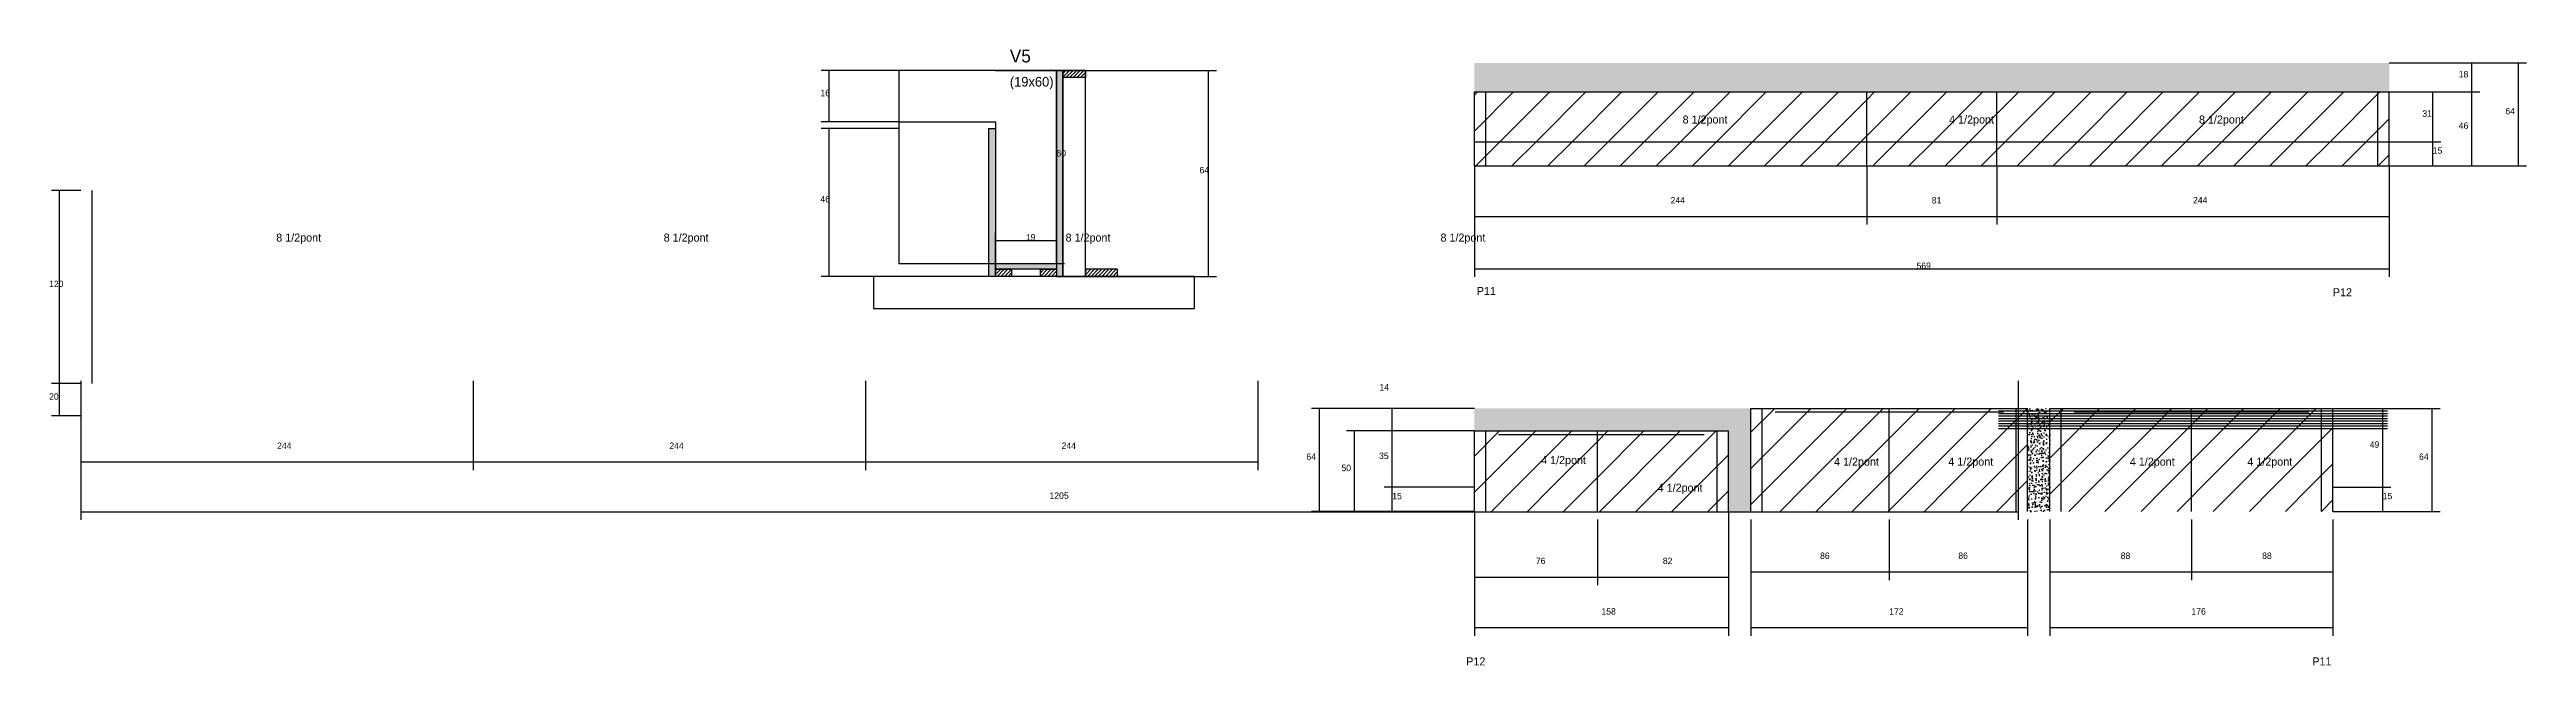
# Model space of a CAD drawing. Header units: metres. Extents: x -2848 to 22762, y -45195 to 1016.
# Drawn here: x 2603 to 4143, y -26770 to -26387 of the extents above; entities that cross this region are included whole.
import ezdxf

# ---------------------------------------------------------------- set-up
doc = ezdxf.new("R2010")
doc.units = ezdxf.units.M
for name, color, linetype in [('CONCRETO', 251, 'Continuous'), ('COTA', 4, 'Continuous'), ('Cota Seção (2x)', 4, 'Continuous'), ('Hachura', 253, 'Continuous'), ('Madeira', 126, 'Continuous'), ('NOMENCLATURA', 7, 'Continuous'), ('Painéis', 200, 'Continuous'), ('SARR_2.2x7', 40, 'Continuous'), ('Texto Seção', 7, 'Continuous')]:
    doc.layers.add(name, color=color, linetype=linetype)

msp = doc.modelspace()

# ---------------------------------------------------------------- texts
at = {"layer": 'COTA'}
for s, p in [('18', (4101.3, -26404.3)), ('16', (3082.2, -26416)), ('64', (4130.3, -26427.3)), ('31', (4078.6, -26428.8)), ('46', (4101.3, -26436.3)), ('15', (4085.1, -26451.8)), ('64', (3318, -26464)), ('46', (3082.2, -26482)), ('244', (3611, -26482.7)), ('81', (3773.5, -26482.7)), ('244', (3936, -26482.7)), ('120', (2602.4, -26534.7)), ('569', (3764, -26523.4)), ('20', (2602.4, -26604.7)), ('14', (3429.9, -26599)), ('244', (2744.2, -26635.3)), ('244', (2988.2, -26635.3)), ('244', (3232.2, -26635.3)), ('64', (3384.5, -26642.1)), ('35', (3429.7, -26641.6)), ('49', (4045.9, -26634.6)), ('64', (4076.6, -26642.1)), ('50', (3406.3, -26649.1)), ('1205', (3224.7, -26666.3)), ('15', (3437.9, -26666.6)), ('15', (4054, -26666.6)), ('86', (3704, -26703.7)), ('86', (3790, -26703.7)), ('88', (3891, -26703.7)), ('88', (3979, -26703.7)), ('76', (3527.2, -26706.9)), ('82', (3606.2, -26706.9)), ('158', (3568, -26738.3)), ('172', (3747, -26738.3)), ('176', (3935, -26738.3))]:
    msp.add_text(s, height=4, dxfattribs=at).set_placement(p)
at = {"layer": 'Cota Seção (2x)'}
for s, p in [('60', (3229, -26453.5)), ('19', (3210, -26505.7))]:
    msp.add_text(s, height=4, dxfattribs=at).set_placement(p)
at = {"layer": 'NOMENCLATURA'}
for s, p in [('8 1/2pont', (3618.5, -26433)), ('4 1/2pont', (3784.3, -26433)), ('8 1/2pont', (3939.7, -26433)), ('8 1/2pont', (2743.7, -26506.4)), ('8 1/2pont', (2984.7, -26506.4)), ('8 1/2pont', (3234.7, -26506.4)), ('8 1/2pont', (3467.9, -26506.4)), ('P11', (3490.5, -26539.6)), ('P12', (4023, -26540.4)), ('4 1/2pont', (3530.5, -26644.7)), ('4 1/2pont', (3712.7, -26645.7)), ('4 1/2pont', (3783.8, -26645.7)), ('4 1/2pont', (3896.7, -26645.7)), ('4 1/2pont', (3969.8, -26645.7)), ('4 1/2pont', (3603, -26661.9)), ('P12', (3483.9, -26769.9)), ('P11', (4010.2, -26769.9))]:
    msp.add_text(s, height=5, dxfattribs=at).set_placement(p)
at = {"layer": 'Texto Seção'}
for s, height, p in [('V5', 8, (3200, -26395)), ('(19x60)', 6, (3200, -26410))]:
    msp.add_text(s, height=height, dxfattribs=at).set_placement(p)

# ---------------------------------------------------------------- hatches: boundary and pattern name
at = {"layer": 'COTA'}
h = msp.add_hatch(dxfattribs=at)
h.set_pattern_fill('AR-CONC', scale=0.03)
h.paths.add_polyline_path([(3489, -26395.3), (3489, -26413.3), (4058, -26413.3), (4058, -26395.3)])
h = msp.add_hatch(dxfattribs=at)
h.set_pattern_fill('AR-CONC', scale=0.03)
h.paths.add_polyline_path([(3647, -26674.1), (3661, -26674.1), (3661, -26610.1), (3489, -26610.1), (3489, -26624.1), (3647, -26624.1)])
h = msp.add_hatch(dxfattribs=at)
h.set_pattern_fill('AR-CONC', scale=0.03)
h.paths.add_polyline_path([(3833, -26674.1), (3847, -26674.1), (3847, -26610.1), (3833, -26610.1)])
at = {"layer": 'Hachura'}
h = msp.add_hatch(color=8, dxfattribs=at)
h.dxf.hatch_style = 1
h.paths.add_polyline_path([(3233, -26400), (3229, -26400), (3229, -26400), (3229, -26528), (3229, -26528), (3233, -26528), (3233, -26528), (3233, -26400)])
h = msp.add_hatch(dxfattribs=at)
h.set_pattern_fill('ANSI31', scale=0.5)
h.paths.add_polyline_path([(3247, -26400), (3247, -26404.4), (3247, -26404.4), (3233, -26404.4), (3233, -26404.4), (3233, -26400), (3233, -26400), (3247, -26400)])
h = msp.add_hatch(dxfattribs=at)
h.set_pattern_fill('ANSI31', scale=5)
h.paths.add_polyline_path([(3733, -26444.3), (3733, -26413.3), (3489, -26413.3), (3489, -26444.3)])
h = msp.add_hatch(dxfattribs=at)
h.set_pattern_fill('ANSI31', scale=5)
h.paths.add_polyline_path([(3814, -26444.3), (3814, -26413.3), (3733, -26413.3), (3733, -26444.3)])
h = msp.add_hatch(dxfattribs=at)
h.set_pattern_fill('ANSI31', scale=5)
h.paths.add_polyline_path([(4058, -26444.3), (4058, -26413.3), (3814, -26413.3), (3814, -26444.3)])
h = msp.add_hatch(color=8, dxfattribs=at)
h.dxf.hatch_style = 1
h.paths.add_polyline_path([(3187, -26436), (3191, -26436), (3191, -26436), (3191, -26528), (3191, -26528), (3187, -26528), (3187, -26528), (3187, -26436)])
h = msp.add_hatch(dxfattribs=at)
h.set_pattern_fill('ANSI31', scale=5)
h.paths.add_polyline_path([(3489, -26444.3), (3489, -26459.3), (3733, -26459.3), (3733, -26444.3)])
h = msp.add_hatch(dxfattribs=at)
h.set_pattern_fill('ANSI31', scale=5)
h.paths.add_polyline_path([(3814, -26459.3), (3814, -26444.3), (3733, -26444.3), (3733, -26459.3)])
h = msp.add_hatch(dxfattribs=at)
h.set_pattern_fill('ANSI31', scale=5)
h.paths.add_polyline_path([(3814, -26444.3), (3814, -26459.3), (4058, -26459.3), (4058, -26444.3)])
h = msp.add_hatch(color=8, dxfattribs=at)
h.dxf.hatch_style = 1
h.paths.add_polyline_path([(3191, -26523.6), (3191, -26520), (3191, -26520), (3229, -26520), (3229, -26520), (3229, -26523.6), (3229, -26523.6), (3191, -26523.6)])
h = msp.add_hatch(dxfattribs=at)
h.set_pattern_fill('ANSI31', scale=0.5)
h.paths.add_polyline_path([(3191, -26528), (3191, -26523.6), (3191, -26523.6), (3201, -26523.6), (3201, -26523.6), (3201, -26528), (3201, -26528), (3191, -26528)])
h = msp.add_hatch(dxfattribs=at)
h.set_pattern_fill('ANSI31', scale=0.5)
h.paths.add_polyline_path([(3219, -26528), (3219, -26523.6), (3219, -26523.6), (3229, -26523.6), (3229, -26523.6), (3229, -26528), (3229, -26528), (3219, -26528)])
h = msp.add_hatch(dxfattribs=at)
h.set_pattern_fill('ANSI31', scale=0.5)
h.paths.add_polyline_path([(3267, -26528), (3267, -26523.6), (3267, -26523.6), (3247, -26523.6), (3247, -26523.6), (3247, -26528), (3247, -26528), (3267, -26528)])
h = msp.add_hatch(dxfattribs=at)
h.set_pattern_fill('ANSI31', scale=5)
h.paths.add_polyline_path([(3661, -26610.1), (3661, -26659.1), (3747, -26659.1), (3747, -26610.1)])
h = msp.add_hatch(dxfattribs=at)
h.set_pattern_fill('ANSI31', scale=5)
h.paths.add_polyline_path([(3747, -26610.1), (3747, -26659.1), (3833, -26659.1), (3833, -26610.1)])
h = msp.add_hatch(dxfattribs=at)
h.set_pattern_fill('ANSI31', scale=5)
h.paths.add_polyline_path([(3935, -26659.1), (3935, -26610.1), (3847, -26610.1), (3847, -26659.1)])
h = msp.add_hatch(dxfattribs=at)
h.set_pattern_fill('ANSI31', scale=5)
h.paths.add_polyline_path([(4023, -26659.1), (4023, -26610.1), (3935, -26610.1), (3935, -26659.1)])
h = msp.add_hatch(dxfattribs=at)
h.set_pattern_fill('ANSI31', scale=5)
h.paths.add_polyline_path([(3565.5, -26659.1), (3565.5, -26624.1), (3489, -26624.1), (3489, -26659.1)])
h = msp.add_hatch(dxfattribs=at)
h.set_pattern_fill('ANSI31', scale=5)
h.paths.add_polyline_path([(3647, -26674.1), (3647, -26624.1), (3565.5, -26624.1), (3565.5, -26674.1)])
h = msp.add_hatch(dxfattribs=at)
h.set_pattern_fill('ANSI31', scale=5)
h.paths.add_polyline_path([(3565.5, -26674.1), (3565.5, -26659.1), (3489, -26659.1), (3489, -26674.1)])
h = msp.add_hatch(dxfattribs=at)
h.set_pattern_fill('ANSI31', scale=5)
h.paths.add_polyline_path([(3661, -26659.1), (3661, -26674.1), (3747, -26674.1), (3747, -26659.1)])
h = msp.add_hatch(dxfattribs=at)
h.set_pattern_fill('ANSI31', scale=5)
h.paths.add_polyline_path([(3833, -26674.1), (3833, -26659.1), (3747, -26659.1), (3747, -26674.1)])
h = msp.add_hatch(dxfattribs=at)
h.set_pattern_fill('ANSI31', scale=5)
h.paths.add_polyline_path([(3935, -26674.1), (3935, -26659.1), (3847, -26659.1), (3847, -26674.1)])
h = msp.add_hatch(dxfattribs=at)
h.set_pattern_fill('ANSI31', scale=5)
h.paths.add_polyline_path([(4023, -26674.1), (4023, -26659.1), (3935, -26659.1), (3935, -26674.1)])

# ---------------------------------------------------------------- linework, layer by layer
at = {"layer": 'CONCRETO'}
for points in [[(3229, -26420), (3229, -26400), (3131, -26400), (3131, -26432), (3191, -26432), (3191, -26520), (3229, -26520), (3229, -26420)], [(3131, -26520), (3229, -26520), (3229, -26400), (3131, -26400)]]:
    msp.add_lwpolyline(points, close=True, dxfattribs=at)
at = {"layer": 'COTA'}
for p, q in [((3131, -26400), (3082.7, -26400)), ((3087.7, -26432), (3087.7, -26400)), ((3247, -26400), (3328.5, -26400)), ((3323.5, -26528), (3323.5, -26400)), ((4058, -26395.3), (4114.4, -26395.3)), ((4058, -26395.3), (4143.4, -26395.3)), ((4109.4, -26413.3), (4109.4, -26395.3)), ((4138.4, -26459.3), (4138.4, -26395.3)), ((4058, -26413.3), (4090.1, -26413.3)), ((4058, -26413.3), (4114.4, -26413.3)), ((4058, -26413.3), (4114.4, -26413.3)), ((4085.1, -26444.3), (4085.1, -26413.3)), ((4109.4, -26459.3), (4109.4, -26413.3)), ((3131, -26432), (3082.7, -26432)), ((3131, -26436), (3082.7, -26436)), ((3087.7, -26528), (3087.7, -26436)), ((4058, -26444.3), (4090.1, -26444.3)), ((4058, -26444.3), (4090.1, -26444.3)), ((4085.1, -26459.3), (4085.1, -26444.3)), ((3489, -26459.3), (3489, -26495.8)), ((3733, -26459.3), (3733, -26495.8)), ((3733, -26459.3), (3733, -26495.8)), ((3814, -26459.3), (3814, -26495.8)), ((3814, -26459.3), (3814, -26495.8)), ((4058, -26459.3), (4058, -26495.8)), ((4058, -26459.3), (4143.4, -26459.3)), ((4058, -26459.3), (4090.1, -26459.3)), ((4058, -26459.3), (4114.4, -26459.3)), ((2622.2, -26474.7), (2603.9, -26474.7)), ((2608.9, -26594.7), (2608.9, -26474.7)), ((3489, -26474.3), (3489, -26528.4)), ((4058, -26474.3), (4058, -26528.4)), ((3489, -26490.8), (3733, -26490.8)), ((3733, -26490.8), (3814, -26490.8)), ((3814, -26490.8), (4058, -26490.8)), ((3153, -26528), (3082.7, -26528)), ((3267, -26528), (3328.5, -26528)), ((3489, -26523.4), (4058, -26523.4)), ((2622.2, -26593), (2622.2, -26648.4)), ((2622.2, -26593), (2622.2, -26679.4)), ((2866.2, -26593), (2866.2, -26648.4)), ((2866.2, -26593), (2866.2, -26648.4)), ((3110.2, -26593), (3110.2, -26648.4)), ((3110.2, -26593), (3110.2, -26648.4)), ((3354.2, -26593), (3354.2, -26648.4)), ((3827.2, -26593), (3827.2, -26679.4)), ((2622.2, -26594.7), (2603.9, -26594.7)), ((2622.2, -26594.7), (2603.9, -26594.7)), ((2608.9, -26614.7), (2608.9, -26594.7)), ((2622.2, -26614.7), (2603.9, -26614.7)), ((3489, -26610.1), (3387.6, -26610.1)), ((3392.6, -26674.1), (3392.6, -26610.1)), ((3489, -26610.1), (3432.9, -26610.1)), ((3437.9, -26624.1), (3437.9, -26610.1)), ((4023, -26610.1), (4089.7, -26610.1)), ((4023, -26610.1), (4059, -26610.1)), ((4054, -26659.1), (4054, -26610.1)), ((4084.7, -26674.1), (4084.7, -26610.1)), ((3489, -26624.1), (3409.4, -26624.1)), ((3414.4, -26674.1), (3414.4, -26624.1)), ((3489, -26624.1), (3432.9, -26624.1)), ((3489, -26624.1), (3432.9, -26624.1)), ((3437.9, -26659.1), (3437.9, -26624.1)), ((2622.2, -26643.4), (2866.2, -26643.4)), ((2866.2, -26643.4), (3110.2, -26643.4)), ((3110.2, -26643.4), (3354.2, -26643.4)), ((3489, -26659.1), (3432.9, -26659.1)), ((3489, -26659.1), (3432.9, -26659.1)), ((3437.9, -26674.1), (3437.9, -26659.1)), ((4023, -26659.1), (4059, -26659.1)), ((4023, -26659.1), (4059, -26659.1)), ((4054, -26674.1), (4054, -26659.1)), ((2622.2, -26674.4), (3827.2, -26674.4)), ((3489, -26674.1), (3387.6, -26674.1)), ((3489, -26674.1), (3409.4, -26674.1)), ((3489, -26674.1), (3432.9, -26674.1)), ((3489, -26674.1), (3489, -26751.4)), ((3489, -26679.1), (3489, -26720)), ((3565.5, -26679.1), (3565.5, -26720)), ((3565.5, -26679.1), (3565.5, -26720)), ((3647, -26674.1), (3647, -26751.4)), ((3647, -26679.1), (3647, -26720)), ((3661, -26679.1), (3661, -26716.8)), ((3747, -26679.1), (3747, -26716.8)), ((3747, -26679.1), (3747, -26716.8)), ((3833, -26679.1), (3833, -26716.8)), ((3847, -26679.1), (3847, -26716.8)), ((3935, -26679.1), (3935, -26716.8)), ((3935, -26679.1), (3935, -26716.8)), ((4023, -26674.1), (4089.7, -26674.1)), ((4023, -26674.1), (4059, -26674.1)), ((4023, -26679.1), (4023, -26716.8)), ((3489, -26715), (3565.5, -26715)), ((3565.5, -26715), (3647, -26715)), ((3661, -26709.1), (3661, -26751.4)), ((3661, -26711.8), (3747, -26711.8)), ((3747, -26711.8), (3833, -26711.8)), ((3833, -26709.1), (3833, -26751.4)), ((3847, -26709.1), (3847, -26751.4)), ((3847, -26711.8), (3935, -26711.8)), ((3935, -26711.8), (4023, -26711.8)), ((4023, -26709.1), (4023, -26751.4)), ((3489, -26746.4), (3647, -26746.4)), ((3661, -26746.4), (3833, -26746.4)), ((3847, -26746.4), (4023, -26746.4))]:
    msp.add_line(p, q, dxfattribs=at)
at = {"layer": 'Cota Seção (2x)'}
for p, q in [((3191, -26400), (3234, -26400)), ((3229, -26520), (3229, -26400)), ((3191, -26520), (3191, -26500.7)), ((3191, -26505.7), (3229, -26505.7)), ((3229, -26520), (3229, -26500.7)), ((3191, -26520), (3234, -26520))]:
    msp.add_line(p, q, dxfattribs=at)
at = {"layer": 'Madeira'}
for points in [[(3247, -26400), (3247, -26404.4), (3233, -26404.4), (3233, -26400)], [(3247, -26400), (3233, -26400), (3233, -26528), (3247, -26528)], [(3115.2, -26548), (3314.8, -26548), (3314.8, -26528), (3115.2, -26528)], [(3191, -26528), (3191, -26523.6), (3201, -26523.6), (3201, -26528)], [(3219, -26528), (3219, -26523.6), (3229, -26523.6), (3229, -26528)], [(3267, -26528), (3267, -26523.6), (3247, -26523.6), (3247, -26528)]]:
    msp.add_lwpolyline(points, close=True, dxfattribs=at)
at = {"layer": 'Painéis'}
for p, q in [((3489, -26413.3), (4058, -26413.3)), ((3489, -26459.3), (3489, -26413.3)), ((3733, -26459.3), (3733, -26413.3)), ((3814, -26459.3), (3814, -26413.3)), ((4058, -26459.3), (4058, -26413.3)), ((3131, -26432), (3191, -26432)), ((3489, -26444.3), (4058, -26444.3)), ((3489, -26459.3), (4058, -26459.3)), ((3191, -26520), (3229, -26520)), ((3661, -26610.1), (3833, -26610.1)), ((3661, -26674.1), (3661, -26610.1)), ((3747, -26674.1), (3747, -26610.1)), ((3833, -26674.1), (3833, -26610.1)), ((3847, -26610.1), (4023, -26610.1)), ((3847, -26674.1), (3847, -26610.1)), ((3935, -26674.1), (3935, -26610.1)), ((4023, -26674.1), (4023, -26610.1)), ((3489, -26624.1), (3647, -26624.1)), ((3489, -26674.1), (3489, -26624.1)), ((3565.5, -26674.1), (3565.5, -26624.1)), ((3647, -26674.1), (3647, -26624.1))]:
    msp.add_line(p, q, dxfattribs=at)
for points in [[(3233, -26400), (3229, -26400), (3229, -26528), (3233, -26528)], [(3187, -26436), (3191, -26436), (3191, -26528), (3187, -26528)], [(3191, -26523.6), (3191, -26520), (3229, -26520), (3229, -26523.6)]]:
    msp.add_lwpolyline(points, close=True, dxfattribs=at)
at = {"layer": 'SARR_2.2x7'}
for p, q in [((3496, -26444.3), (3496, -26413.3)), ((4051, -26444.3), (4051, -26413.3)), ((3496, -26459.3), (3496, -26444.3)), ((4051, -26459.3), (4051, -26444.3)), ((2629.2, -26594.7), (2629.2, -26474.7)), ((3668, -26659.1), (3668, -26610.1)), ((3676, -26612.3), (3747, -26612.3)), ((3747, -26612.3), (3818, -26612.3)), ((3815, -26611.7), (4057, -26611.7)), ((3815, -26613.2), (4057, -26613.2)), ((3815, -26614.8), (4057, -26614.8)), ((3815, -26616.3), (4057, -26616.3)), ((3815, -26617.9), (4057, -26617.9)), ((3815, -26619.4), (4057, -26619.4)), ((3815, -26621), (4057, -26621)), ((3815, -26622.5), (4057, -26622.5)), ((3826, -26659.1), (3826, -26610.1)), ((3854, -26659.1), (3854, -26610.1)), ((3862, -26612.3), (3935, -26612.3)), ((3935, -26612.3), (4008, -26612.3)), ((4016, -26659.1), (4016, -26610.1)), ((3496, -26659.1), (3496, -26624.1)), ((3504, -26626.3), (3565.5, -26626.3)), ((3565.5, -26626.3), (3632, -26626.3)), ((3640, -26674.1), (3640, -26624.1)), ((3496, -26674.1), (3496, -26659.1)), ((3668, -26674.1), (3668, -26659.1)), ((3826, -26674.1), (3826, -26659.1)), ((3854, -26674.1), (3854, -26659.1)), ((4016, -26674.1), (4016, -26659.1))]:
    msp.add_line(p, q, dxfattribs=at)

msp.set_redraw_order([(e.dxf.handle, doc.entitydb.next_handle()) for e in msp.query("TEXT MTEXT ATTDEF DIMENSION ARC_DIMENSION")])  # texts and dimensions are drawn at this point

doc.saveas('drawing.dxf')
